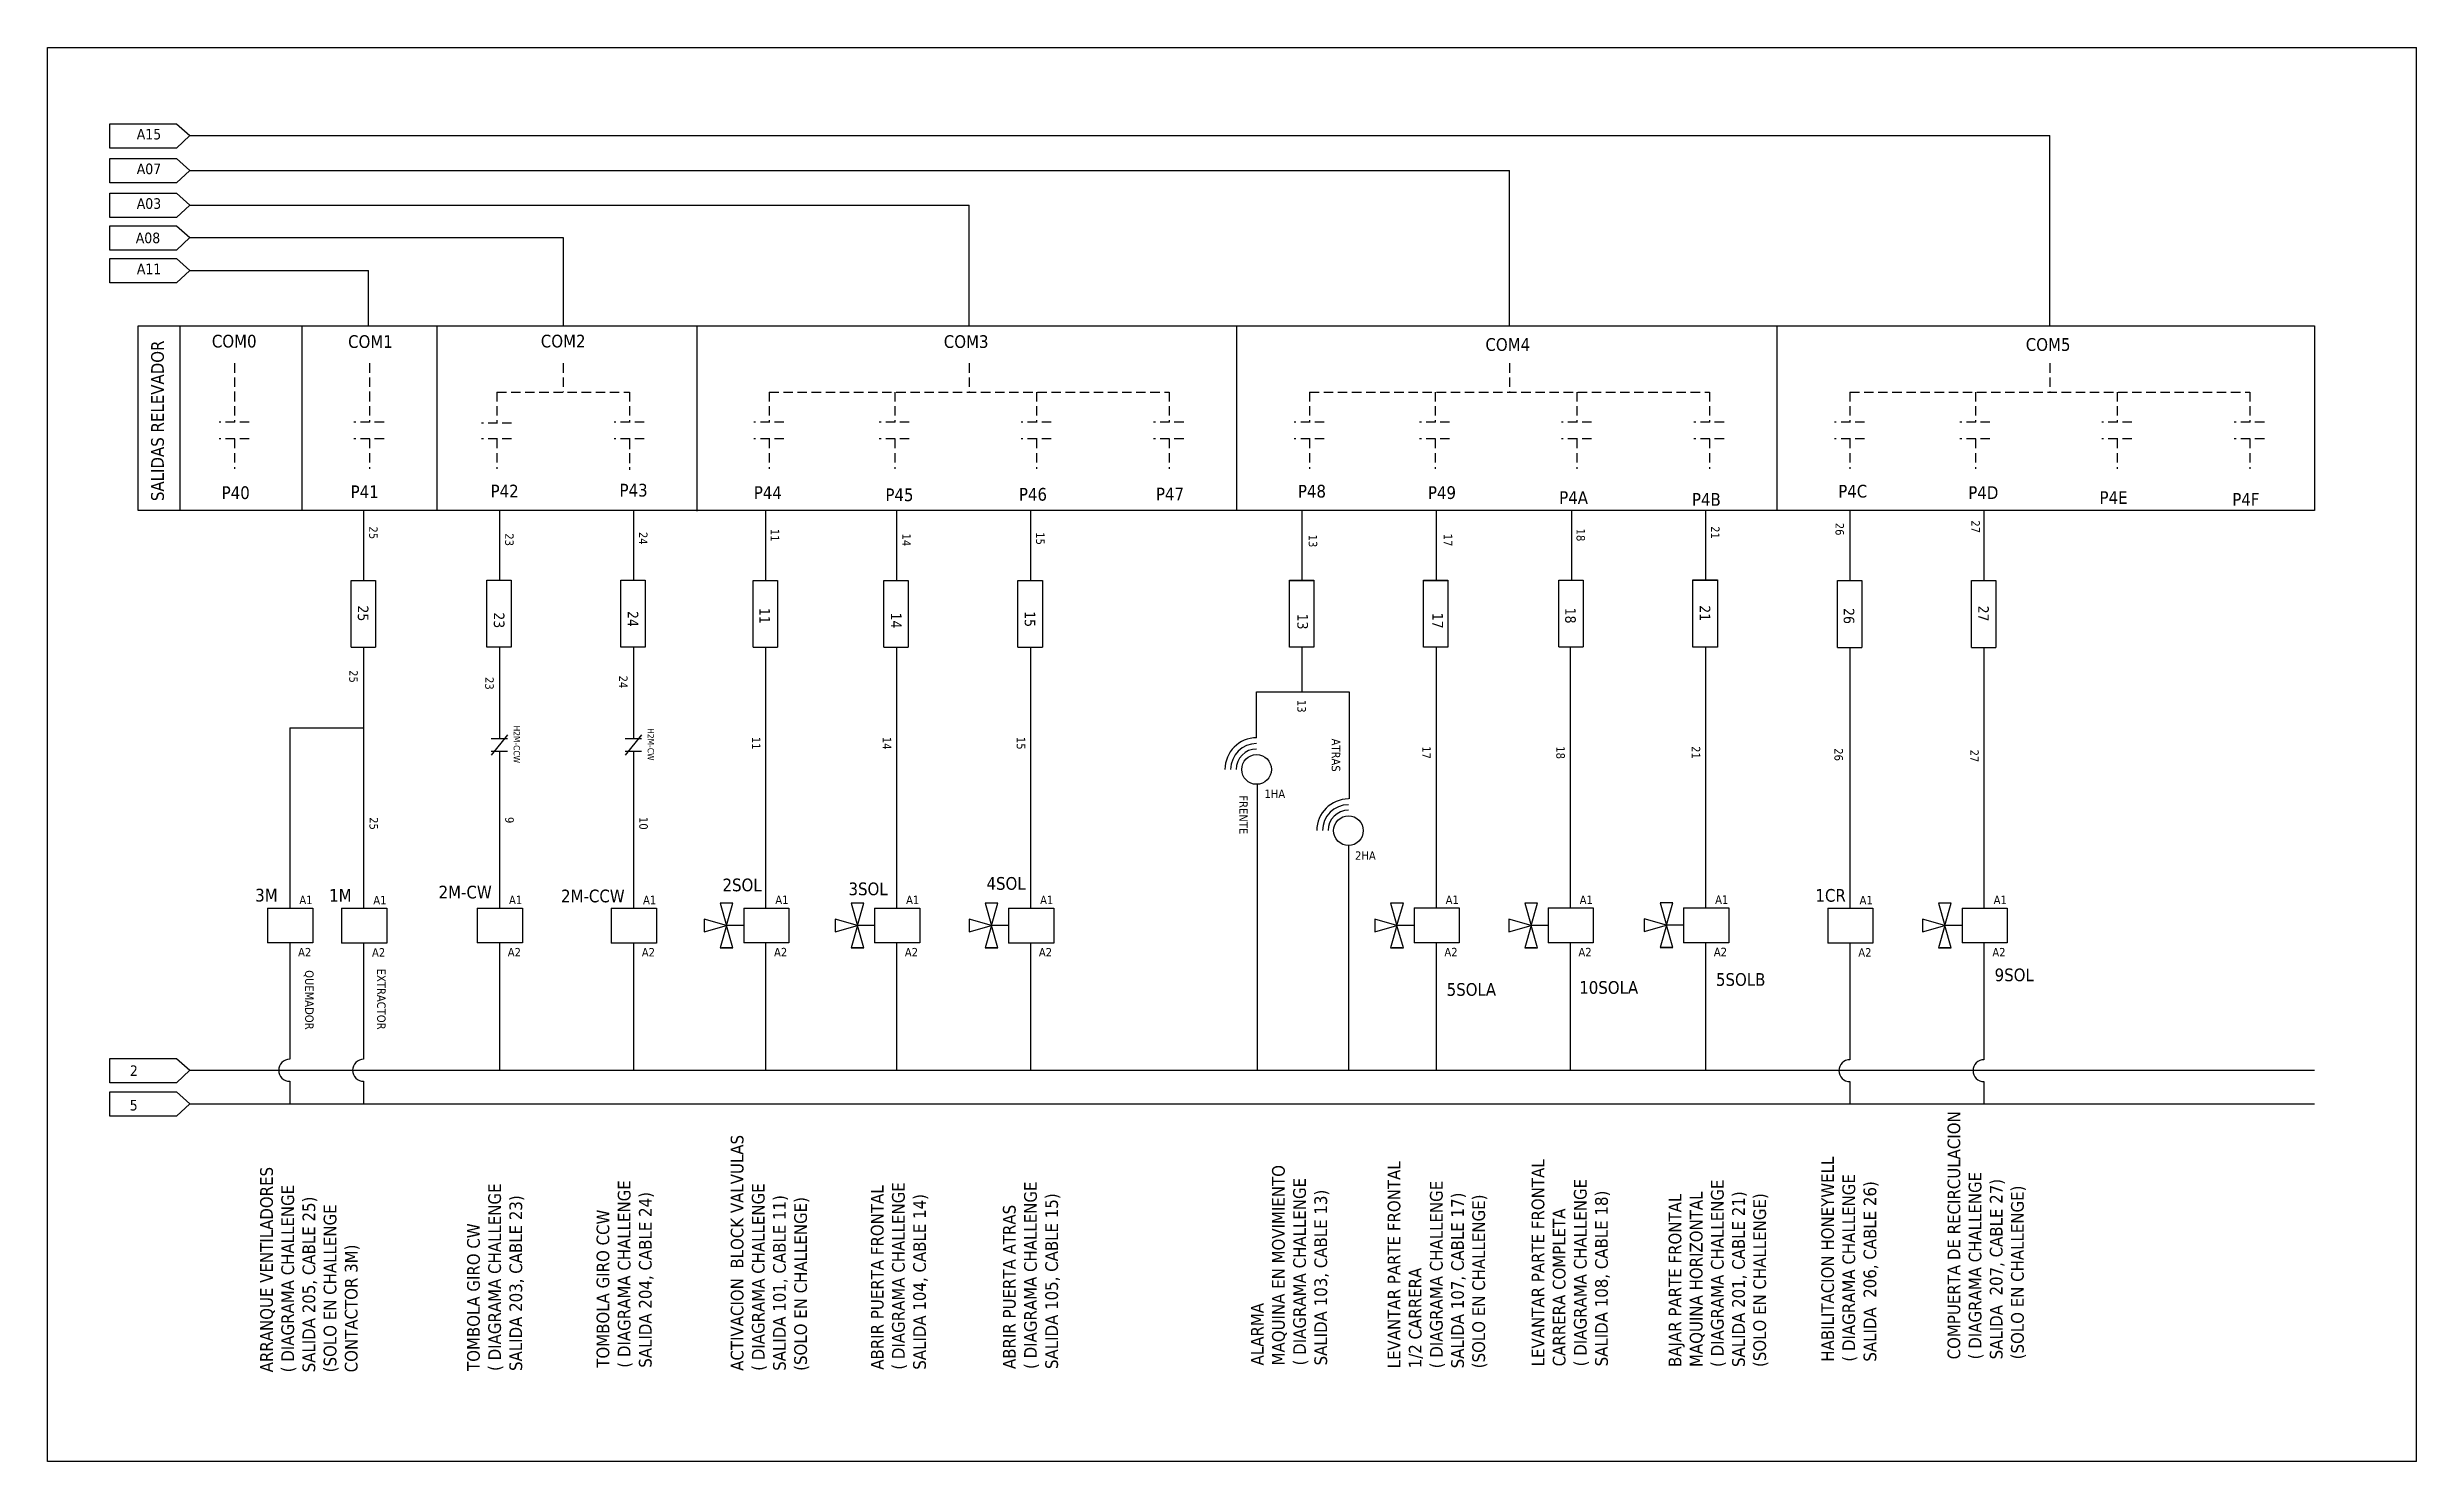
# Model space of a CAD drawing. Header units: millimetres. Extents: x 608 to 3138, y 804 to 1552.
# Drawn here: x 608 to 1168, y 804 to 1138 of the extents above; entities that cross this region are included whole.
import ezdxf
from ezdxf.enums import TextEntityAlignment as Align

# ---------------------------------------------------------------- set-up
doc = ezdxf.new("R2010")
doc.units = ezdxf.units.MM
doc.linetypes.add('LÍNEAS_OCULTAS2', pattern=[4.7625, 3.175, -1.5875])
doc.layers.add('0 @ 1', color=7, linetype='Continuous')
doc.layers.add('Capa1', color=7, linetype='LÍNEAS_OCULTAS2')
doc.styles.add('Tahoma', font='tahoma.ttf')

msp = doc.modelspace()

# ---------------------------------------------------------------- texts
at = {"attachment_point": 1, "style": 'Tahoma'}
for s, insert, char_height, width in [('A15', (629.165, 1118.464), 2.5, 15.27778), ('A07', (629.165, 1110.269), 2.5, 15.27778), ('A03', (629.165, 1102.074), 2.5, 15.27778), ('A08', (628.935, 1093.964), 2.5, 15.27778), ('A11', (629.191, 1086.641), 2.5, 15.27778), ('COM0', (646.913, 1069.826), 3, 15.27778), ('COM1', (679.104, 1069.728), 3, 15.27778), ('COM2', (724.635, 1069.845), 3, 15.27778), ('COM3', (819.84, 1069.728), 3, 15.27778), ('COM4', (947.804, 1069.038), 3, 15.27778), ('COM5', (1075.461, 1069.038), 3, 15.27778), ('P40', (649.233, 1034.042), 3, 15.27778), ('P41', (679.697, 1034.249), 3, 15.27778), ('P42', (712.76, 1034.427), 3, 15.27778), ('P43', (743.223, 1034.634), 3, 15.27778), ('P44', (774.948, 1034.056), 3, 15.27778), ('P45', (806.036, 1033.544), 3, 15.27778), ('P46', (837.577, 1033.659), 3, 15.27778), ('P47', (869.955, 1033.727), 3, 15.27778), ('P48', (903.495, 1034.391), 3, 15.27778), ('P49', (934.212, 1034.056), 3, 15.27778), ('P4A', (965.219, 1032.889), 3, 15.27778), ('P4B', (996.59, 1032.454), 3, 15.27778), ('P4C', (1031.152, 1034.391), 3, 15.27778), ('P4D', (1061.869, 1034.056), 3, 15.27778), ('P4E', (1092.876, 1032.889), 3, 15.27778), ('P4F', (1124.246, 1032.454), 3, 15.27778), ('1HA', (895.592, 962.417), 2, 4.60148), ('2HA', (917.003, 947.83), 2, 4.60148), ('2SOL', (767.555, 941.399), 3, 4.60148), ('3SOL', (797.323, 940.466), 3, 4.60148), ('4SOL', (829.922, 941.761), 3, 4.60148), ('3M', (657.153, 938.982), 3, 4.60148), ('A1', (667.583, 937.361), 2, 4.60148), ('1M', (674.618, 938.932), 3, 4.60148), ('A1', (685.048, 937.312), 2, 4.60148), ('2M-CW', (700.479, 939.711), 3, 4.60148), ('A1', (717.116, 937.361), 2, 4.60148), ('2M-CCW', (729.409, 938.793), 3, 4.60148), ('A1', (748.785, 937.355), 2, 4.60148), ('A1', (780.027, 937.376), 2, 4.60148), ('A1', (810.927, 937.363), 2, 4.60148), ('A1', (842.596, 937.356), 2, 4.60148), ('A1', (938.401, 937.388), 2, 4.60148), ('A1', (970.07, 937.382), 2, 4.60148), ('A1', (1002.065, 937.425), 2, 4.60148), ('1CR', (1025.764, 938.932), 3, 4.60148), ('A1', (1036.194, 937.312), 2, 4.60148), ('A1', (1067.863, 937.363), 2, 4.60148), ('A2', (667.285, 925.01), 2, 4.60148), ('A2', (684.75, 924.96), 2, 4.60148), ('A2', (716.818, 925.01), 2, 4.60148), ('A2', (748.488, 925.003), 2, 4.60148), ('A2', (779.729, 925.024), 2, 4.60148), ('A2', (810.63, 925.011), 2, 4.60148), ('A2', (842.299, 925.005), 2, 4.60148), ('A2', (938.104, 925.037), 2, 4.60148), ('A2', (969.773, 925.031), 2, 4.60148), ('A2', (1001.767, 925.074), 2, 4.60148), ('A2', (1035.896, 924.96), 2, 4.60148), ('A2', (1067.566, 925.011), 2, 4.60148), ('5SOLB', (1002.261, 919.072), 3, 4.60148), ('9SOL', (1068.1, 920.157), 3, 4.60148), ('5SOLA', (938.639, 916.713), 3, 4.60148), ('10SOLA', (969.961, 917.189), 3, 4.60148), ('2', (627.541, 897.276), 2.5, 15.27778), ('5', (627.502, 889.131), 2.5, 15.27778)]:
    msp.add_mtext(s, dxfattribs=dict(at, insert=insert, char_height=char_height, width=width))
for s, insert, char_height, width, rotation in [('SALIDAS RELEVADOR', (632.567, 1030.552), 3, 53.74005, 90), ('25', (686.078, 1024.568), 2, 15.27778, 270), ('21', (1003.095, 1024.624), 2, 15.27778, 270), ('26', (1032.507, 1025.43), 2, 15.27778, 270), ('27', (1064.607, 1026.007), 2, 15.27778, 270), ('23', (718.21, 1022.944), 2, 15.27778, 270), ('24', (749.819, 1023.269), 2, 15.27778, 270), ('11', (780.955, 1023.99), 2, 15.27778, 270), ('14', (812.021, 1022.888), 2, 15.27778, 270), ('15', (843.63, 1023.213), 2, 15.27778, 270), ('13', (908.047, 1022.632), 2, 15.27778, 270), ('17', (939.965, 1022.85), 2, 15.27778, 270), ('18', (971.323, 1024.047), 2, 15.27778, 270), ('25', (683.905, 1005.905), 2.5, 15.27778, 270), ('23', (716.036, 1004.281), 2.5, 15.27778, 270), ('24', (747.646, 1004.606), 2.5, 15.27778, 270), ('11', (778.781, 1005.328), 2.5, 15.27778, 270), ('14', (809.848, 1004.225), 2.5, 15.27778, 270), ('15', (841.457, 1004.55), 2.5, 15.27778, 270), ('13', (905.873, 1003.97), 2.5, 15.27778, 270), ('17', (937.791, 1004.187), 2.5, 15.27778, 270), ('18', (969.15, 1005.384), 2.5, 15.27778, 270), ('21', (1000.921, 1005.961), 2.5, 15.27778, 270), ('26', (1034.948, 1005.289), 2.5, 15.27778, 270), ('27', (1066.72, 1005.866), 2.5, 15.27778, 270), ('25', (681.373, 990.635), 2, 15.27778, 270), ('23', (713.505, 989.011), 2, 15.27778, 270), ('24', (745.114, 989.336), 2, 15.27778, 270), ('13', (905.379, 983.602), 2, 8.27999, 270), ('11', (776.504, 974.883), 2, 8.27999, 270), ('14', (807.404, 974.87), 2, 8.27999, 270), ('15', (839.074, 974.864), 2, 8.27999, 270), ('ATRAS', (913.486, 974.453), 2, 8.27999, 270), ('17', (934.878, 972.645), 2, 8.27999, 270), ('18', (966.548, 972.638), 2, 8.27999, 270), ('21', (998.542, 972.682), 2, 8.27999, 270), ('26', (1032.263, 972.183), 2, 15.27778, 270), ('27', (1064.34, 971.864), 2, 8.27999, 270), ('FRENTE', (891.644, 961.064), 2, 8.27999, 270), ('25', (686.166, 955.906), 2, 15.27778, 270), ('9', (718.234, 955.956), 2, 15.27778, 270), ('10', (749.903, 955.949), 2, 15.27778, 270), ('QUEMADOR', (670.951, 919.765), 2, 4.60148, 270), ('EXTRACTOR', (687.96, 920.122), 2, 4.60148, 270), ('COMPUERTA DE RECIRCULACION \\P( DIAGRAMA CHALLENGE\\P\\pt48;SALIDA  207, CABLE 27)\\P(SOLO EN CHALLENGE)', (1056.97, 827.852), 3, 60.21958, 90), ('ACTIVACION  BLOCK VALVULAS \\P\\pt48;( DIAGRAMA CHALLENGE\\PSALIDA 101, CABLE 11)\\P(SOLO EN CHALLENGE)', (769.498, 825.143), 3, 79.94262, 90), ('ALARMA \\PMAQUINA EN MOVIMIENTO \\P( DIAGRAMA CHALLENGE\\P\\pt48;SALIDA 103, CABLE 13)', (892.382, 826.418), 3, 68.61603, 90), ('LEVANTAR PARTE FRONTAL \\P1/2 CARRERA \\P\\pt48;( DIAGRAMA CHALLENGE\\PSALIDA 107, CABLE 17)\\P(SOLO EN CHALLENGE)', (924.695, 825.737), 3, 79.94262, 90), ('LEVANTAR PARTE FRONTAL \\PCARRERA COMPLETA  \\P\\pt48;( DIAGRAMA CHALLENGE\\PSALIDA 108, CABLE 18)', (958.712, 826.197), 3, 79.94262, 90), ('HABILITACION HONEYWELL\\P( DIAGRAMA CHALLENGE\\P\\pt48;SALIDA  206, CABLE 26)', (1027.138, 827.311), 3, 79.94262, 90), ('ARRANQUE VENTILADORES\\P\\pt48;( DIAGRAMA CHALLENGE\\PSALIDA 205, CABLE 25)\\P(SOLO EN CHALLENGE \\PCONTACTOR 3M)', (658.325, 824.788), 3, 79.94262, 90), ('TOMBOLA GIRO CW\\P\\pt48;( DIAGRAMA CHALLENGE\\PSALIDA 203, CABLE 23)', (707.214, 825.108), 3, 79.94262, 90), ('TOMBOLA GIRO CCW\\P\\pt48;( DIAGRAMA CHALLENGE\\PSALIDA 204, CABLE 24)', (737.805, 825.875), 3, 79.94262, 90), ('ABRIR PUERTA FRONTAL \\P\\pt48;( DIAGRAMA CHALLENGE\\PSALIDA 104, CABLE 14)', (802.6, 825.401), 3, 79.94262, 90), ('ABRIR PUERTA ATRAS \\P\\pt48;( DIAGRAMA CHALLENGE\\PSALIDA 105, CABLE 15)', (833.81, 825.572), 3, 79.94262, 90), ('BAJAR PARTE FRONTAL\\PMAQUINA HORIZONTAL \\P\\pt48;( DIAGRAMA CHALLENGE\\PSALIDA 201, CABLE 21)\\P(SOLO EN CHALLENGE)', (991.083, 826.044), 3, 79.94262, 90)]:
    msp.add_mtext(s, dxfattribs=dict(at, insert=insert, char_height=char_height, width=width, rotation=rotation))

# ---------------------------------------------------------------- blocks, each defined once
blk = doc.blocks.new('*U20')
at = {"linetype": 'Continuous'}
for p, q in [((-2.4, 1.92), (2.4, -1.92)), ((-1.5, 1.92), (-1.5, -1.92)), ((1.5, 1.92), (1.5, -1.92))]:
    blk.add_line(p, q, dxfattribs=at)
at = {"style": 'Tahoma'}
for tag, p in [('Descripción', (0, 8.73)), ('Diseñador de referencia', (-0.18, 3.37))]:
    blk.add_attdef(tag, text='', height=1.5, dxfattribs=at).set_placement(p, align=Align.CENTER)
at = {"linetype": 'Continuous', "style": 'Tahoma', "flags": 8}
blk.add_attdef('Terminal 1', text='', height=1.5, dxfattribs=at).set_placement((-3.17, -0.8), align=Align.TOP_RIGHT)
blk.add_attdef('Terminal 2', text='', height=1.5, dxfattribs=at).set_placement((3.17, -0.8), align=Align.TOP_LEFT)

# ---------------------------------------------------------------- linework, layer by layer
for p, q in [((608.055, 803.703), (608.055, 1137.703)), ((608.055, 1137.703), (1167.797, 1137.703)), ((1167.797, 803.703), (1167.797, 1137.703)), ((622.801, 1119.664), (638.571, 1119.664)), ((622.801, 1113.901), (622.801, 1119.664)), ((638.571, 1119.664), (641.694, 1116.857)), ((638.571, 1113.901), (622.801, 1113.901)), ((641.694, 1116.857), (638.571, 1113.901)), ((641.694, 1116.857), (1081.143, 1116.857)), ((1081.143, 1072), (1081.143, 1116.857)), ((622.801, 1111.469), (638.571, 1111.469)), ((622.801, 1105.706), (622.801, 1111.469)), ((638.571, 1111.469), (641.694, 1108.662)), ((641.694, 1108.662), (638.571, 1105.706)), ((641.694, 1108.662), (953.487, 1108.662)), ((953.487, 1072), (953.487, 1108.662)), ((638.571, 1105.706), (622.801, 1105.706)), ((622.801, 1103.275), (638.571, 1103.275)), ((622.801, 1097.511), (622.801, 1103.275)), ((638.571, 1103.275), (641.694, 1100.467)), ((638.571, 1097.511), (622.801, 1097.511)), ((641.694, 1100.467), (638.571, 1097.511)), ((641.694, 1100.467), (825.83, 1100.467)), ((825.83, 1072), (825.83, 1100.467)), ((622.827, 1095.585), (638.597, 1095.585)), ((622.827, 1089.821), (622.827, 1095.585)), ((638.597, 1095.585), (641.72, 1092.777)), ((641.72, 1092.777), (638.597, 1089.821)), ((641.72, 1092.777), (729.929, 1092.777)), ((729.929, 1092.777), (729.929, 1072)), ((638.597, 1089.821), (622.827, 1089.821)), ((622.827, 1087.841), (638.597, 1087.841)), ((622.827, 1082.078), (622.827, 1087.841)), ((638.597, 1087.841), (641.72, 1085.034)), ((638.597, 1082.078), (622.827, 1082.078)), ((641.72, 1085.034), (638.597, 1082.078)), ((641.72, 1085.034), (683.924, 1085.034)), ((683.924, 1072), (683.924, 1085.034)), ((639.348, 1071.911), (639.348, 1028.343)), ((668.255, 1028.343), (668.255, 1071.911)), ((700.136, 1028.343), (700.136, 1071.911)), ((761.586, 1028.137), (761.586, 1071.705)), ((889.056, 1028.343), (889.056, 1071.911)), ((1016.713, 1028.343), (1016.713, 1071.911)), ((682.771, 1028.343), (682.771, 1011.801)), ((682.771, 1028.248), (682.771, 1020.843)), ((714.839, 1028.393), (714.839, 1011.85)), ((746.508, 1028.431), (746.508, 1011.844)), ((746.508, 1028.386), (746.508, 1020.981)), ((777.75, 1028.349), (777.75, 1011.807)), ((808.65, 1028.336), (808.65, 1011.794)), ((840.319, 1028.375), (840.319, 1011.833)), ((840.319, 1028.33), (840.319, 1020.925)), ((904.455, 1028.414), (904.455, 1011.872)), ((904.455, 1028.369), (904.455, 1020.964)), ((904.455, 1028.369), (904.455, 1020.964)), ((936.124, 1028.408), (936.124, 1011.865)), ((936.124, 1028.362), (936.124, 1020.957)), ((936.124, 1028.362), (936.124, 1020.957)), ((968.119, 1028.406), (968.119, 1011.863)), ((999.788, 1028.418), (999.788, 1021.013)), ((999.788, 1028.418), (999.788, 1011.857)), ((999.788, 1028.399), (999.788, 1020.994)), ((1033.917, 1028.388), (1033.917, 1011.768)), ((1065.586, 1028.336), (1065.586, 1011.762)), ((679.815, 996.031), (679.815, 1011.801)), ((679.815, 1011.801), (685.578, 1011.801)), ((679.815, 996.031), (679.815, 1011.801)), ((679.815, 1011.801), (685.578, 1011.801)), ((685.578, 1011.801), (685.578, 996.031)), ((685.578, 1011.801), (685.578, 996.031)), ((711.883, 996.081), (711.883, 1011.85)), ((711.883, 1011.85), (717.646, 1011.85)), ((711.883, 996.081), (711.883, 1011.85)), ((711.883, 1011.85), (717.646, 1011.85)), ((717.646, 1011.85), (717.646, 996.081)), ((717.646, 1011.85), (717.646, 996.081)), ((743.552, 996.119), (743.552, 1011.889)), ((743.552, 1011.889), (749.315, 1011.889)), ((743.552, 996.119), (743.552, 1011.889)), ((743.552, 1011.889), (749.315, 1011.889)), ((743.552, 996.074), (743.552, 1011.844)), ((743.552, 1011.844), (749.315, 1011.844)), ((743.552, 996.074), (743.552, 1011.844)), ((743.552, 1011.844), (749.315, 1011.844)), ((749.315, 1011.889), (749.315, 996.119)), ((749.315, 1011.889), (749.315, 996.119)), ((749.315, 1011.844), (749.315, 996.074)), ((749.315, 1011.844), (749.315, 996.074)), ((774.794, 996.037), (774.794, 1011.807)), ((774.794, 1011.807), (780.557, 1011.807)), ((780.557, 1011.807), (780.557, 996.037)), ((805.694, 996.025), (805.694, 1011.794)), ((805.694, 1011.794), (811.457, 1011.794)), ((805.694, 996.025), (805.694, 1011.794)), ((805.694, 1011.794), (811.457, 1011.794)), ((811.457, 1011.794), (811.457, 996.025)), ((811.457, 1011.794), (811.457, 996.025)), ((837.363, 996.063), (837.363, 1011.833)), ((837.363, 1011.833), (843.127, 1011.833)), ((837.363, 996.063), (837.363, 1011.833)), ((837.363, 1011.833), (843.127, 1011.833)), ((837.363, 996.018), (837.363, 1011.788)), ((837.363, 1011.788), (843.127, 1011.788)), ((837.363, 996.018), (837.363, 1011.788)), ((837.363, 1011.788), (843.127, 1011.788)), ((843.127, 1011.833), (843.127, 996.063)), ((843.127, 1011.833), (843.127, 996.063)), ((843.127, 1011.788), (843.127, 996.018)), ((843.127, 1011.788), (843.127, 996.018)), ((901.499, 996.102), (901.499, 1011.872)), ((901.499, 1011.872), (907.262, 1011.872)), ((901.499, 996.102), (901.499, 1011.872)), ((901.499, 1011.872), (907.262, 1011.872)), ((901.499, 996.057), (901.499, 1011.827)), ((901.499, 1011.827), (907.262, 1011.827)), ((901.499, 996.057), (901.499, 1011.827)), ((901.499, 1011.827), (907.262, 1011.827)), ((901.499, 996.057), (901.499, 1011.827)), ((901.499, 1011.827), (907.262, 1011.827)), ((901.499, 996.057), (901.499, 1011.827)), ((901.499, 1011.827), (907.262, 1011.827)), ((907.262, 1011.872), (907.262, 996.102)), ((907.262, 1011.872), (907.262, 996.102)), ((907.262, 1011.827), (907.262, 996.057)), ((907.262, 1011.827), (907.262, 996.057)), ((907.262, 1011.827), (907.262, 996.057)), ((907.262, 1011.827), (907.262, 996.057)), ((933.168, 996.096), (933.168, 1011.865)), ((933.168, 1011.865), (938.931, 1011.865)), ((933.168, 996.096), (933.168, 1011.865)), ((933.168, 1011.865), (938.931, 1011.865)), ((933.168, 996.05), (933.168, 1011.82)), ((933.168, 1011.82), (938.931, 1011.82)), ((933.168, 996.05), (933.168, 1011.82)), ((933.168, 1011.82), (938.931, 1011.82)), ((933.168, 996.05), (933.168, 1011.82)), ((933.168, 1011.82), (938.931, 1011.82)), ((933.168, 996.05), (933.168, 1011.82)), ((933.168, 1011.82), (938.931, 1011.82)), ((938.931, 1011.865), (938.931, 996.096)), ((938.931, 1011.865), (938.931, 996.096)), ((938.931, 1011.82), (938.931, 996.05)), ((938.931, 1011.82), (938.931, 996.05)), ((938.931, 1011.82), (938.931, 996.05)), ((938.931, 1011.82), (938.931, 996.05)), ((965.162, 996.094), (965.162, 1011.863)), ((965.162, 1011.863), (970.926, 1011.863)), ((970.926, 1011.863), (970.926, 996.094)), ((996.831, 996.152), (996.831, 1011.921)), ((996.831, 1011.921), (1002.595, 1011.921)), ((996.831, 996.152), (996.831, 1011.921)), ((996.831, 1011.921), (1002.595, 1011.921)), ((996.831, 996.107), (996.831, 1011.876)), ((996.831, 1011.876), (1002.595, 1011.876)), ((996.831, 996.107), (996.831, 1011.876)), ((996.831, 1011.876), (1002.595, 1011.876)), ((996.831, 996.107), (996.831, 1011.876)), ((996.831, 1011.876), (1002.595, 1011.876)), ((996.831, 996.107), (996.831, 1011.876)), ((996.831, 1011.876), (1002.595, 1011.876)), ((996.831, 996.087), (996.831, 1011.857)), ((996.831, 1011.857), (1002.595, 1011.857)), ((996.831, 996.087), (996.831, 1011.857)), ((996.831, 1011.857), (1002.595, 1011.857)), ((1002.595, 1011.921), (1002.595, 996.152)), ((1002.595, 1011.921), (1002.595, 996.152)), ((1002.595, 1011.876), (1002.595, 996.107)), ((1002.595, 1011.876), (1002.595, 996.107)), ((1002.595, 1011.876), (1002.595, 996.107)), ((1002.595, 1011.876), (1002.595, 996.107)), ((1002.595, 1011.857), (1002.595, 996.087)), ((1002.595, 1011.857), (1002.595, 996.087)), ((1030.961, 995.999), (1030.961, 1011.768)), ((1030.961, 1011.768), (1036.724, 1011.768)), ((1036.724, 1011.768), (1036.724, 995.999)), ((1062.63, 995.992), (1062.63, 1011.762)), ((1062.63, 1011.762), (1068.393, 1011.762)), ((1062.63, 995.992), (1062.63, 1011.762)), ((1062.63, 1011.762), (1068.393, 1011.762)), ((1068.393, 1011.762), (1068.393, 995.992)), ((1068.393, 1011.762), (1068.393, 995.992)), ((679.815, 996.076), (685.578, 996.076)), ((682.771, 996.076), (682.771, 974.377)), ((711.883, 996.126), (717.646, 996.126)), ((714.839, 996.126), (714.839, 974.427)), ((743.552, 996.119), (749.315, 996.119)), ((746.508, 996.119), (746.508, 974.42)), ((774.794, 996.083), (780.557, 996.083)), ((777.75, 996.083), (777.75, 941.297)), ((805.694, 996.07), (811.457, 996.07)), ((808.65, 996.07), (808.65, 941.284)), ((837.363, 996.063), (843.127, 996.063)), ((840.319, 996.063), (840.319, 941.278)), ((901.499, 996.147), (907.262, 996.147)), ((904.455, 996.147), (904.455, 985.518)), ((933.168, 996.141), (938.931, 996.141)), ((936.124, 996.141), (936.124, 941.31)), ((965.162, 996.139), (970.926, 996.139)), ((967.793, 996.139), (967.793, 941.304)), ((996.831, 996.132), (1002.595, 996.132)), ((999.788, 996.132), (999.788, 941.347)), ((1030.961, 995.999), (1036.724, 995.999)), ((1033.917, 995.999), (1033.917, 974.377)), ((1062.633, 995.999), (1068.397, 995.999)), ((1065.586, 995.999), (1065.586, 941.284)), ((893.735, 974.648), (893.735, 985.518)), ((893.735, 985.518), (915.582, 985.518)), ((915.582, 985.518), (915.582, 960.195)), ((665.306, 977.02), (665.306, 941.283)), ((665.306, 977.02), (682.771, 976.97)), ((682.771, 976.97), (682.771, 941.234)), ((1033.917, 977.153), (1033.917, 941.234)), ((714.839, 971.427), (714.839, 941.283)), ((746.508, 971.42), (746.508, 941.277)), ((893.964, 896.122), (893.964, 963.67)), ((915.438, 949.21), (915.438, 896.122)), ((665.306, 941.283), (665.306, 934.432)), ((682.771, 941.234), (682.771, 934.382)), ((714.839, 941.283), (714.839, 934.432)), ((746.508, 941.277), (746.508, 934.425)), ((777.75, 941.297), (777.75, 934.446)), ((808.65, 941.284), (808.65, 934.433)), ((840.319, 941.278), (840.319, 934.426)), ((936.124, 941.31), (936.124, 934.459)), ((967.793, 941.304), (967.793, 934.452)), ((999.788, 941.347), (999.788, 934.495)), ((1033.917, 941.234), (1033.917, 934.382)), ((1065.586, 941.284), (1065.586, 934.433)), ((767.033, 935.601), (768.533, 930.326)), ((770.033, 935.601), (767.033, 935.601)), ((768.533, 930.326), (770.033, 935.601)), ((797.933, 935.588), (799.433, 930.313)), ((800.933, 935.588), (797.933, 935.588)), ((799.433, 930.313), (800.933, 935.588)), ((829.603, 935.582), (831.103, 930.306)), ((832.603, 935.582), (829.603, 935.582)), ((831.103, 930.306), (832.603, 935.582)), ((925.407, 935.614), (926.907, 930.339)), ((928.407, 935.614), (925.407, 935.614)), ((926.907, 930.339), (928.407, 935.614)), ((957.077, 935.608), (958.577, 930.332)), ((960.077, 935.608), (957.077, 935.608)), ((958.577, 930.332), (960.077, 935.608)), ((989.071, 935.651), (990.571, 930.375)), ((992.071, 935.651), (989.071, 935.651)), ((990.571, 930.375), (992.071, 935.651)), ((1054.869, 935.588), (1056.369, 930.313)), ((1057.869, 935.588), (1054.869, 935.588)), ((1056.369, 930.313), (1057.869, 935.588)), ((660.068, 934.432), (670.749, 934.432)), ((660.068, 934.432), (660.068, 926.188)), ((670.749, 934.432), (670.749, 926.188)), ((677.533, 934.382), (688.214, 934.382)), ((677.533, 934.382), (677.533, 926.138)), ((688.214, 934.382), (688.214, 926.138)), ((709.601, 934.432), (720.283, 934.432)), ((709.601, 934.432), (709.601, 926.188)), ((720.283, 934.432), (720.283, 926.188)), ((741.27, 934.425), (751.952, 934.425)), ((741.27, 934.425), (741.27, 926.181)), ((751.952, 934.425), (751.952, 926.181)), ((768.533, 930.326), (763.258, 931.826)), ((763.258, 931.826), (763.258, 928.826)), ((763.258, 928.826), (768.533, 930.326)), ((768.533, 930.326), (767.033, 925.05)), ((772.558, 930.326), (768.533, 930.326)), ((770.033, 925.05), (768.533, 930.326)), ((772.558, 934.446), (783.239, 934.446)), ((772.558, 934.446), (772.558, 926.202)), ((783.239, 934.446), (783.239, 926.202)), ((799.433, 930.313), (794.158, 931.813)), ((794.158, 931.813), (794.158, 928.813)), ((794.158, 928.813), (799.433, 930.313)), ((799.433, 930.313), (797.933, 925.037)), ((803.458, 930.313), (799.433, 930.313)), ((800.933, 925.037), (799.433, 930.313)), ((803.458, 934.433), (814.14, 934.433)), ((803.458, 934.433), (803.458, 926.189)), ((814.14, 934.433), (814.14, 926.189)), ((831.103, 930.306), (825.827, 931.806)), ((825.827, 931.806), (825.827, 928.806)), ((825.827, 928.806), (831.103, 930.306)), ((831.103, 930.306), (829.603, 925.031)), ((835.127, 930.306), (831.103, 930.306)), ((832.603, 925.031), (831.103, 930.306)), ((835.127, 934.426), (845.809, 934.426)), ((835.127, 934.426), (835.127, 926.182)), ((845.809, 934.426), (845.809, 926.182)), ((926.907, 930.339), (921.632, 931.839)), ((921.632, 931.839), (921.632, 928.839)), ((921.632, 928.839), (926.907, 930.339)), ((926.907, 930.339), (925.407, 925.063)), ((930.932, 930.339), (926.907, 930.339)), ((928.407, 925.063), (926.907, 930.339)), ((930.932, 934.459), (941.614, 934.459)), ((930.932, 934.459), (930.932, 926.215)), ((941.614, 934.459), (941.614, 926.215)), ((958.577, 930.332), (953.301, 931.832)), ((953.301, 931.832), (953.301, 928.832)), ((953.301, 928.832), (958.577, 930.332)), ((958.577, 930.332), (957.077, 925.057)), ((962.601, 930.332), (958.577, 930.332)), ((960.077, 925.057), (958.577, 930.332)), ((962.601, 934.452), (973.283, 934.452)), ((962.601, 934.452), (962.601, 926.208)), ((973.283, 934.452), (973.283, 926.208)), ((990.571, 930.375), (985.295, 931.875)), ((985.295, 931.875), (985.295, 928.875)), ((985.295, 928.875), (990.571, 930.375)), ((990.571, 930.375), (989.071, 925.1)), ((994.596, 930.375), (990.571, 930.375)), ((992.071, 925.1), (990.571, 930.375)), ((994.596, 934.495), (1005.277, 934.495)), ((994.596, 934.495), (994.596, 926.251)), ((1005.277, 934.495), (1005.277, 926.251)), ((1028.679, 934.382), (1039.36, 934.382)), ((1028.679, 934.382), (1028.679, 926.138)), ((1039.36, 934.382), (1039.36, 926.138)), ((1056.369, 930.313), (1051.094, 931.813)), ((1051.094, 931.813), (1051.094, 928.813)), ((1051.094, 928.813), (1056.369, 930.313)), ((1056.369, 930.313), (1054.869, 925.037)), ((1060.394, 930.313), (1056.369, 930.313)), ((1057.869, 925.037), (1056.369, 930.313)), ((1060.394, 934.433), (1071.076, 934.433)), ((1060.394, 934.433), (1060.394, 926.189)), ((1071.076, 934.433), (1071.076, 926.189)), ((670.749, 926.188), (660.068, 926.188)), ((665.306, 926.188), (665.306, 919.336)), ((688.214, 926.138), (677.533, 926.138)), ((682.771, 926.138), (682.771, 919.286)), ((720.283, 926.188), (709.601, 926.188)), ((714.839, 926.188), (714.839, 919.336)), ((751.952, 926.181), (741.27, 926.181)), ((746.508, 926.181), (746.508, 919.33)), ((767.033, 925.05), (770.033, 925.05)), ((769.694, 925.05), (767.372, 925.05)), ((783.239, 926.202), (772.558, 926.202)), ((777.75, 926.202), (777.75, 919.35)), ((797.933, 925.037), (800.933, 925.037)), ((800.595, 925.037), (798.272, 925.037)), ((814.14, 926.189), (803.458, 926.189)), ((808.65, 926.189), (808.65, 919.337)), ((829.603, 925.031), (832.603, 925.031)), ((832.264, 925.031), (829.941, 925.031)), ((845.809, 926.182), (835.127, 926.182)), ((840.319, 926.182), (840.319, 919.331)), ((925.407, 925.063), (928.407, 925.063)), ((928.069, 925.063), (925.746, 925.063)), ((941.614, 926.215), (930.932, 926.215)), ((936.124, 926.215), (936.124, 919.363)), ((957.077, 925.057), (960.077, 925.057)), ((959.738, 925.057), (957.415, 925.057)), ((973.283, 926.208), (962.601, 926.208)), ((967.793, 926.208), (967.793, 919.357)), ((989.071, 925.1), (992.071, 925.1)), ((991.732, 925.1), (989.41, 925.1)), ((1005.277, 926.251), (994.596, 926.251)), ((999.788, 926.251), (999.788, 919.4)), ((1039.36, 926.138), (1028.679, 926.138)), ((1033.917, 926.138), (1033.917, 919.286)), ((1054.869, 925.037), (1057.869, 925.037)), ((1057.531, 925.037), (1055.208, 925.037)), ((1071.076, 926.189), (1060.394, 926.189)), ((1065.586, 926.189), (1065.586, 919.337)), ((665.306, 919.336), (665.306, 898.717)), ((682.771, 919.286), (682.771, 898.717)), ((714.839, 919.336), (714.839, 896.122)), ((746.508, 919.33), (746.508, 896.122)), ((777.75, 919.35), (777.75, 896.122)), ((808.65, 919.337), (808.65, 896.122)), ((840.319, 919.331), (840.319, 896.122)), ((936.124, 919.363), (936.124, 896.122)), ((967.793, 919.357), (967.793, 896.122)), ((999.788, 919.4), (999.788, 896.122)), ((1033.917, 919.286), (1033.917, 898.628)), ((1065.586, 919.337), (1065.586, 898.628)), ((622.801, 898.929), (638.571, 898.929)), ((622.801, 893.166), (622.801, 898.929)), ((638.571, 898.929), (641.694, 896.122)), ((641.694, 896.122), (638.571, 893.166)), ((641.694, 896.122), (1143.703, 896.122)), ((638.571, 893.166), (622.801, 893.166)), ((622.801, 891.025), (638.571, 891.025)), ((622.801, 885.262), (622.801, 891.025)), ((638.571, 891.025), (641.694, 888.218)), ((665.306, 893.527), (665.306, 888.218)), ((682.771, 893.527), (682.771, 888.218)), ((1033.917, 893.438), (1033.917, 888.218)), ((1065.586, 893.438), (1065.586, 888.218)), ((638.571, 885.262), (622.801, 885.262)), ((641.694, 888.218), (638.571, 885.262)), ((641.694, 888.218), (1143.703, 888.218)), ((1167.797, 803.703), (608.055, 803.703))]:
    msp.add_line(p, q)
msp.add_lwpolyline([(629.467, 1071.911), (1143.703, 1071.911), (1143.703, 1028.343), (629.467, 1028.343)], close=True)
for centre in [(893.735, 967.167), (915.438, 952.715)]:
    msp.add_circle(centre, 3.505)
for centre, radius, end in [((893.735, 967.167), 7.481, 180), ((893.735, 967.167), 6.13, 180), ((893.735, 967.167), 4.825, 180), ((915.438, 952.715), 7.481, 180), ((915.438, 952.715), 6.13, 180), ((915.438, 952.715), 4.825, 180), ((665.306, 896.122), 2.595, 270), ((682.771, 896.122), 2.595, 270), ((1033.917, 896.033), 2.595, 270), ((1065.586, 896.033), 2.595, 270)]:
    msp.add_arc(centre, radius, 90, end)
at = {"layer": 'Capa1', "ltscale": 0.7}
for p, q in [((652.255, 1063.096), (652.255, 1056.296)), ((684.136, 1063.096), (684.136, 1055.882)), ((729.929, 1063.096), (729.929, 1056.296)), ((825.83, 1063.096), (825.83, 1056.296)), ((953.487, 1063.096), (953.487, 1056.296)), ((1081.143, 1063.096), (1081.143, 1056.296)), ((652.255, 1056.296), (652.255, 1049.197)), ((684.136, 1056.296), (684.136, 1049.197)), ((714.272, 1056.296), (745.586, 1056.296)), ((714.272, 1056.296), (714.272, 1049.197)), ((745.586, 1056.296), (745.586, 1049.197)), ((778.604, 1056.296), (873.056, 1056.296)), ((778.604, 1056.296), (778.604, 1049.197)), ((808.232, 1056.296), (808.232, 1049.197)), ((841.743, 1056.296), (841.743, 1049.197)), ((873.056, 1056.296), (873.056, 1049.197)), ((906.26, 1056.296), (1000.713, 1056.296)), ((906.26, 1056.296), (906.26, 1049.197)), ((935.888, 1056.296), (935.888, 1049.197)), ((969.4, 1056.296), (969.4, 1049.197)), ((1000.713, 1056.296), (1000.713, 1049.197)), ((1033.917, 1056.296), (1128.37, 1056.296)), ((1033.917, 1056.296), (1033.917, 1049.197)), ((1063.545, 1056.296), (1063.545, 1049.197)), ((1097.056, 1056.296), (1097.056, 1049.197)), ((1128.37, 1056.296), (1128.37, 1049.197)), ((655.707, 1049.197), (648.608, 1049.197)), ((687.588, 1049.197), (680.489, 1049.197)), ((717.725, 1048.991), (710.626, 1048.991)), ((749.038, 1049.197), (741.939, 1049.197)), ((782.056, 1049.197), (774.957, 1049.197)), ((811.684, 1049.197), (804.585, 1049.197)), ((845.196, 1049.197), (838.096, 1049.197)), ((876.509, 1049.197), (869.409, 1049.197)), ((909.713, 1049.197), (902.613, 1049.197)), ((939.341, 1049.197), (932.241, 1049.197)), ((972.852, 1049.197), (965.753, 1049.197)), ((1004.165, 1049.197), (997.066, 1049.197)), ((1037.369, 1049.197), (1030.27, 1049.197)), ((1066.997, 1049.197), (1059.898, 1049.197)), ((1100.509, 1049.197), (1093.409, 1049.197)), ((1131.822, 1049.197), (1124.723, 1049.197)), ((655.707, 1045.237), (648.608, 1045.237)), ((652.255, 1045.237), (652.255, 1038.137)), ((687.588, 1045.237), (680.489, 1045.237)), ((684.136, 1045.237), (684.136, 1038.137)), ((717.725, 1045.237), (710.626, 1045.237)), ((714.272, 1045.237), (714.272, 1038.137)), ((749.038, 1045.237), (741.939, 1045.237)), ((745.586, 1045.237), (745.586, 1038.137)), ((745.586, 1045.031), (745.586, 1037.931)), ((782.056, 1045.237), (774.957, 1045.237)), ((778.604, 1045.237), (778.604, 1038.137)), ((778.604, 1045.237), (778.604, 1038.137)), ((811.684, 1045.237), (804.585, 1045.237)), ((808.232, 1045.237), (808.232, 1038.137)), ((808.232, 1045.237), (808.232, 1038.137)), ((845.196, 1045.237), (838.096, 1045.237)), ((841.743, 1045.237), (841.743, 1038.137)), ((841.743, 1045.237), (841.743, 1038.137)), ((876.509, 1045.237), (869.409, 1045.237)), ((873.056, 1045.237), (873.056, 1038.137)), ((873.056, 1045.237), (873.056, 1038.137)), ((909.713, 1045.237), (902.613, 1045.237)), ((906.26, 1045.237), (906.26, 1038.137)), ((906.26, 1045.237), (906.26, 1038.137)), ((939.341, 1045.237), (932.241, 1045.237)), ((935.888, 1045.237), (935.888, 1038.137)), ((935.888, 1045.237), (935.888, 1038.137)), ((972.852, 1045.237), (965.753, 1045.237)), ((969.4, 1045.237), (969.4, 1038.137)), ((969.4, 1045.237), (969.4, 1038.137)), ((1004.165, 1045.237), (997.066, 1045.237)), ((1000.713, 1045.237), (1000.713, 1038.137)), ((1000.713, 1045.237), (1000.713, 1038.137)), ((1037.369, 1045.237), (1030.27, 1045.237)), ((1033.917, 1045.237), (1033.917, 1038.137)), ((1033.917, 1045.237), (1033.917, 1038.137)), ((1066.997, 1045.237), (1059.898, 1045.237)), ((1063.545, 1045.237), (1063.545, 1038.137)), ((1063.545, 1045.237), (1063.545, 1038.137)), ((1100.509, 1045.237), (1093.409, 1045.237)), ((1097.056, 1045.237), (1097.056, 1038.137)), ((1097.056, 1045.237), (1097.056, 1038.137)), ((1131.822, 1045.237), (1124.723, 1045.237)), ((1128.37, 1045.237), (1128.37, 1038.137)), ((1128.37, 1045.237), (1128.37, 1038.137))]:
    msp.add_line(p, q, dxfattribs=at)

# ---------------------------------------------------------------- block references
at = {"layer": '0 @ 1'}
ref = msp.add_blockref('*U20', (714.835, 972.927), dxfattribs=dict(at, rotation=270))
ref.add_attrib('Diseñador de referencia', 'H2M-CCW', dxfattribs={"layer": '0', "height": 1.5, "rotation": 270, "style": 'Tahoma'}).set_placement((718.204, 973.106), align=Align.CENTER)
ref = msp.add_blockref('*U20', (746.504, 972.92), dxfattribs=dict(at, rotation=270))
ref.add_attrib('Diseñador de referencia', 'H2M-CW', dxfattribs={"layer": '0', "height": 1.5, "rotation": 270, "style": 'Tahoma'}).set_placement((749.873, 973.099), align=Align.CENTER)

msp.set_redraw_order([(e.dxf.handle, doc.entitydb.next_handle()) for e in msp.query("TEXT MTEXT ATTDEF DIMENSION ARC_DIMENSION")])  # texts and dimensions are drawn at this point

doc.saveas('drawing.dxf')
